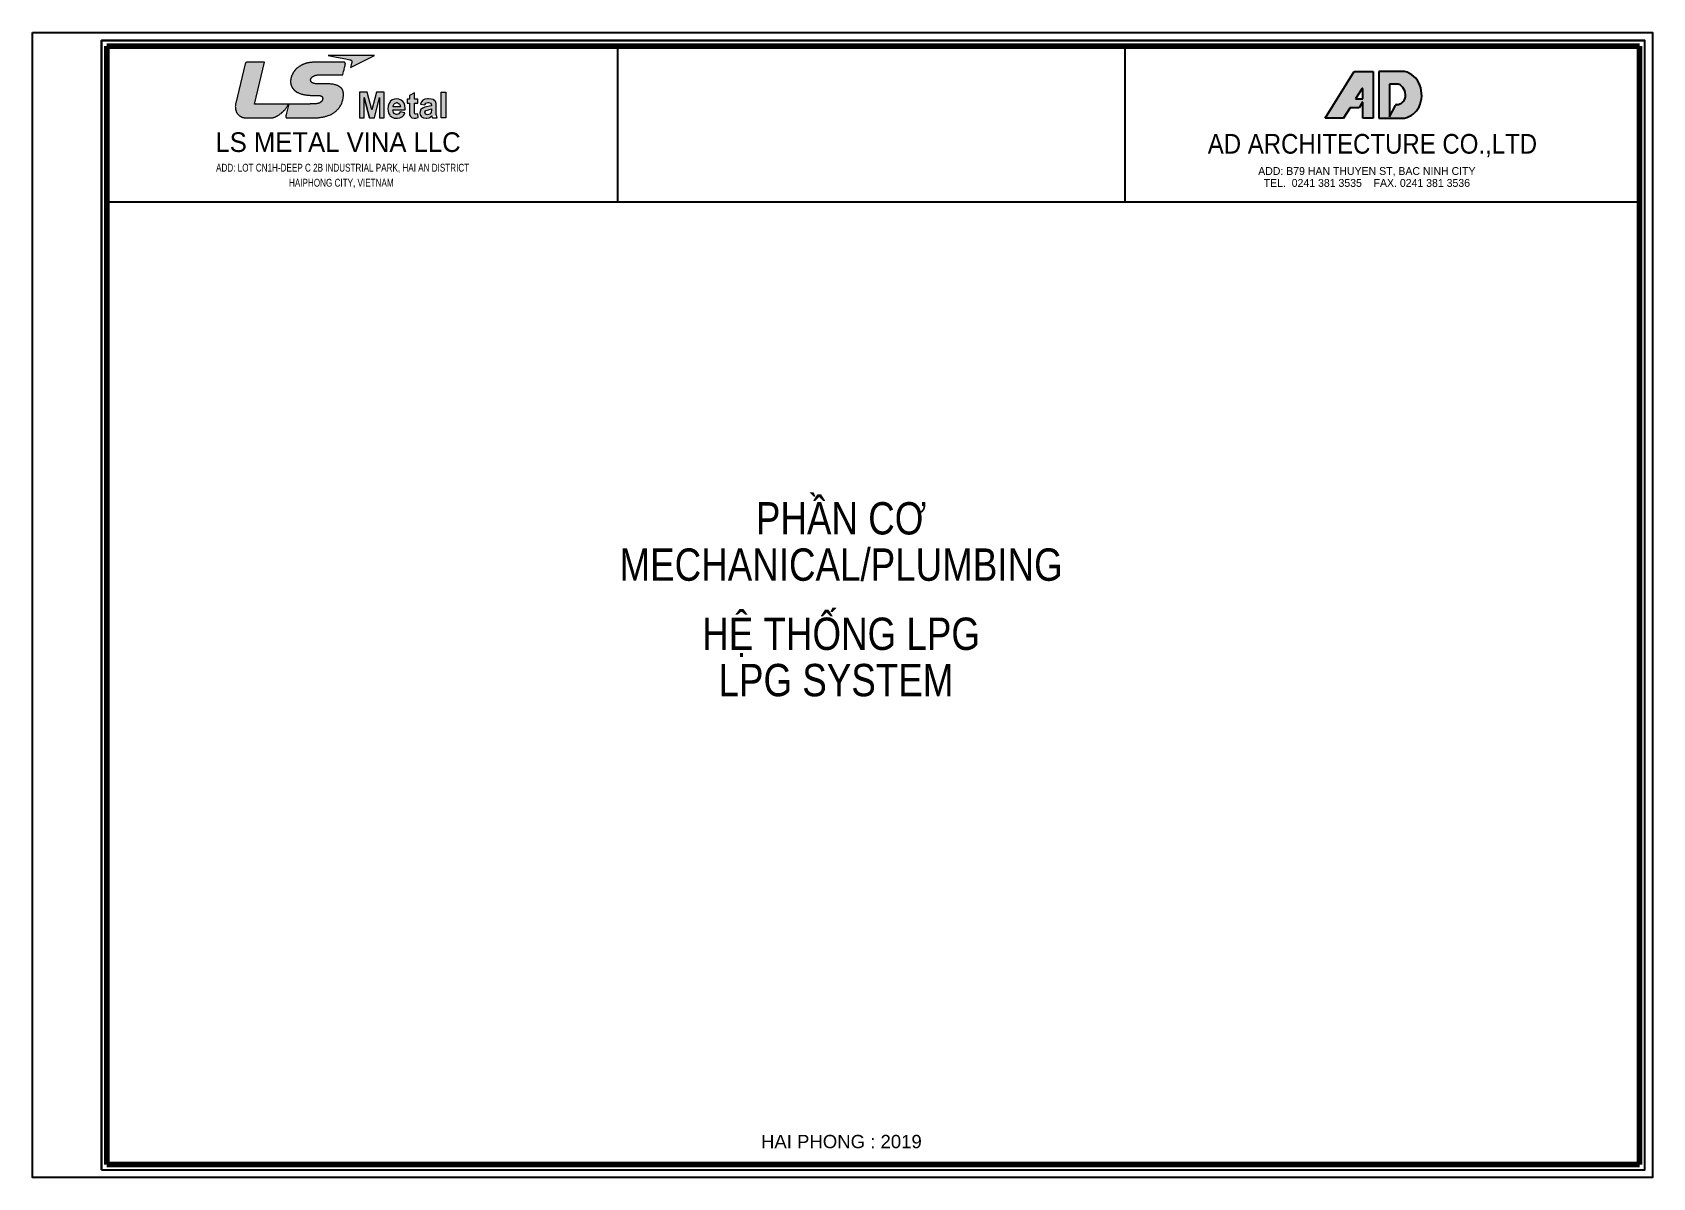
# Model space of a CAD drawing. Header units: millimetres. Extents: x 0 to 250523, y 0 to 177039.
import ezdxf
from ezdxf.enums import TextEntityAlignment as Align

# ---------------------------------------------------------------- set-up
doc = ezdxf.new("R2010")
doc.units = ezdxf.units.MM
doc.header["$LTSCALE"] = 100
doc.layers.get('0').update_dxf_attribs({"linetype": 'CONTINUOUS'})
doc.layers.get('DEFPOINTS').update_dxf_attribs({"linetype": 'CONTINUOUS'})
for name, color, linetype in [('HACTH', 250, 'CONTINUOUS'), ('new block$0$2-net-text', 2, 'CONTINUOUS'), ('new block$0$FOR', 4, 'CONTINUOUS'), ('new block$0$SB1', 6, 'CONTINUOUS')]:
    doc.layers.add(name, color=color, linetype=linetype)
doc.layers.add('manh', color=8, linetype='CONTINUOUS', lineweight=5)
doc.layers.add('new block$0$Frame-Drawing', color=152, linetype='CONTINUOUS', lineweight=25)
doc.styles.add('iso a2 thuong', font='arial_1.ttf')
doc.styles.add('new block$0$AVANTH', font='Vhavan_1.ttf')
doc.styles.add('new block$0$ghichudam', font='Vhavanb_1.ttf')

msp = doc.modelspace()

# ---------------------------------------------------------------- texts
at = {"layer": 'new block$0$2-net-text', "style": 'iso a2 thuong'}
msp.add_text('HAI PHONG : 2019', height=2052.886461525447, dxfattribs=at).set_placement((112656.3029647619, 4548.625942468643))
at = {"layer": 'new block$0$FOR', "linetype": 'Continuous', "style": 'new block$0$AVANTH', "width": 0.7721771033508849}
for s, p in [('ADD: LOT CN1H-DEEP C 2B INDUSTRIAL PARK, HAI AN DISTRICT', (28401.49193204736, 155516.2792033079)), ('Haiphong city, vietnam', (39675.07068187819, 153188.1229873542))]:
    msp.add_text(s, height=1215.771882434958, dxfattribs=at).set_placement(p)
at = {"layer": 'new block$0$FOR', "linetype": 'Continuous', "style": 'new block$0$AVANTH'}
for s, height, p in [('add: B79 Han Thuyen St, Bac Ninh City', 1215.771882432222, (206340.5929746936, 155002.3903854439)), ('Tel.  0241 381 3535    Fax. 0241 381 3536', 1215.771882434958, (206340.5929746936, 153158.6254996061))]:
    msp.add_text(s, height=height, dxfattribs=at).set_placement(p, align=Align.CENTER)
at = {"layer": 'new block$0$SB1', "style": 'new block$0$ghichudam', "width": 0.9761431615366603}
msp.add_text('LS METAL VINA llc', height=3039.429694756785, dxfattribs=at).set_placement((47260.60199615738, 160073.4223181797), align=Align.MIDDLE_CENTER)
at = {"layer": 'new block$0$SB1', "style": 'new block$0$ghichudam', "width": 0.9761431615365209}
msp.add_text('ad Architecture co.,ltd', height=3039.429694756785, dxfattribs=at).set_placement((181737.9029432331, 158297.8531104121), (232657.9115277175, 158297.8531104121), align=Align.FIT)
at = {"layer": 'new block$0$SB1', "style": 'new block$0$ghichudam', "width": 0.85}
for s, p in [('PHÇN C¥', (125043.1350194165, 99422.68357696873)), ('MECHANICAL/PLUMBING', (125043.1350194165, 92265.8080508057)), ('HÖ THèNG LPG', (125043.1350194165, 81570.41403085645)), ('LPG SYSTEM ', (125043.1350194165, 74413.53850469342))]:
    msp.add_text(s, height=5000, dxfattribs=at).set_placement(p, align=Align.CENTER)

# ---------------------------------------------------------------- blocks, each defined once
blk = doc.blocks.new('new block$0$ad mark1')
h = blk.add_hatch(color=20)
h.dxf.hatch_style = 1
h.paths.add_polyline_path([(-270389.6568202207, -687257.5379660877), (-274372.2464984603, -687257.5379660877), (-280466.8644639227, -697057.5377001555), (-276613.6051418781, -697057.5377001555), (-275229.4372556232, -694906.3182463349), (-273323.7895954951, -694906.3182463349), (-272619.0566331704, -693711.1963275468), (-272569.690397665, -693711.196327546), (-272569.690397665, -697057.5377001555), (-270389.6568202207, -697057.5377001555)])
h.paths.add_polyline_path([(-272569.690397665, -690842.9037224539), (-272569.690397665, -692994.1231762732), (-274054.5407423014, -692994.1231762732), (-272668.1464545561, -690842.9037224539)], flags=16)
h = blk.add_hatch(color=20)
h.dxf.hatch_style = 1
edge = h.paths.add_edge_path()
edge.add_ellipse((-264880.1992114365, -691732.6863554365), major_axis=(-4610.069501670975, 0.0179947178314738), ratio=0.9999999986495808, start_angle=200.3990888807957, end_angle=256.1042569687388)
edge.add_line((-263773.0462636563, -687257.5379660877), (-269197.6203072026, -687257.5379660877))
edge.add_line((-269197.6203072022, -687257.5379660877), (-269197.6203072022, -697057.5377001553))
edge.add_line((-269197.6203072022, -697057.5377001555), (-263796.0835638932, -697057.5377001555))
edge.add_ellipse((-264873.7779415869, -692440.001471619), major_axis=(-4741.631159330286, 0.0028744450222918), ratio=0.9999999986495969, start_angle=103.1372255041014, end_angle=151.9831810719051)
edge.add_ellipse((-266029.500206283, -692243.4952918767), major_axis=(-5865.861842462771, 0.001811827622972504), ratio=0.9999999986495709, start_angle=155.5937423752103, end_angle=201.1625678259788)
edge = h.paths.add_edge_path(flags=16)
edge.add_ellipse((-266089.7323883719, -692205.0126476882), major_axis=(2525.295429860979, 0.05985715308485652), ratio=0.9999999986495263, start_angle=-7.0769288668805075, end_angle=66.63322353501559, ccw=False)
edge.add_ellipse((-265365.2382671279, -692405.0104908796), major_axis=(-1785.028571694022, 0.08960765032207756), ratio=0.9999999986496586, start_angle=88.29391399112609, end_angle=176.4356466321745, ccw=False)
edge.add_ellipse((-265260.3693192863, -694646.4638140217), major_axis=(-483.7825366423376, 0.1237991971977909), ratio=0.9999999986497538, start_angle=-70.91029968378828, end_angle=-26.79431434316949)
edge.add_line((-265692.1525867288, -694428.26947882), (-266900.0216864414, -696818.513316397))
edge.add_line((-266900.0216864414, -696818.5133163981), (-266960.6751279979, -696818.5133163981))
edge.add_line((-266960.6751279979, -696818.5133163981), (-266960.6751279979, -689886.8061874235))
edge.add_line((-266960.6751279979, -689886.8061874232), (-265088.2156362767, -689886.8061874232))
at = {"layer": 'DEFPOINTS', "color": 10}
blk.add_line((-275229.4372556815, -694906.318246335), (-276613.6051418789, -697057.5377001556), dxfattribs=at)
at = {"layer": 'new block$0$FOR', "color": 41}
for p, q in [((-280466.8644639219, -697057.5377001556), (-274372.2464984603, -687257.5379660882)), ((-274372.2464984603, -687257.5379660882), (-270389.6568202207, -687257.5379660882)), ((-270389.6568202207, -687257.5379660882), (-270389.6568202207, -697057.5377001556)), ((-269197.6203072022, -687257.5379660882), (-269197.6203072022, -697057.5377001556)), ((-263773.0462636563, -687257.5379660882), (-269197.6203072022, -687257.5379660882)), ((-272668.1464545553, -690842.9037224539), (-274054.5407423014, -692994.1231762737)), ((-272569.690397665, -690842.9037224539), (-272668.1464545553, -690842.9037224539)), ((-272569.690397665, -692994.1231762737), (-272569.690397665, -690842.9037224539)), ((-265088.2156362767, -689886.8061874232), (-266960.6751279979, -689886.8061874232)), ((-266960.6751279979, -689886.8061874232), (-266960.6751279979, -696818.5133163983)), ((-265088.2156362767, -689886.8061874232), (-265088.2156362767, -689886.8061874232)), ((-276613.6051418778, -697057.5377001556), (-275229.4372556232, -694906.318246335)), ((-273323.7895954951, -694906.318246335), (-275229.4372556815, -694906.318246335)), ((-274054.5407423014, -692994.1231762737), (-272569.690397665, -692994.1231762737)), ((-272619.0566331704, -693711.1963275468), (-273323.7895954951, -694906.318246335)), ((-272569.690397665, -693711.1963275461), (-272619.0566331704, -693711.1963275468)), ((-272569.690397665, -697057.5377001556), (-272569.690397665, -693711.1963275461)), ((-266900.0216864414, -696818.5133163983), (-265692.1525867288, -694428.2694788204)), ((-276613.6051418789, -697057.5377001556), (-280466.8644639219, -697057.5377001556)), ((-270389.6568202207, -697057.5377001556), (-272569.690397665, -697057.5377001556)), ((-269197.6203072022, -697057.5377001556), (-263796.0835638928, -697057.5377001556)), ((-266960.6751279979, -696818.5133163983), (-266900.0216864414, -696818.5133163983))]:
    blk.add_line(p, q, dxfattribs=at)
for centre, major_axis, ratio, start_param, end_param in [((-264880.1992114365, -691732.6863554365), (3259.811404196612, 3259.811404196612), 0.9999999999999244, 5.853814505367121, 6.826053099005027), ((-266089.7323883719, -692205.0126476882), (1785.653522250039, 1785.653522250038), 0.9999999999999374, 5.374295137320621, 6.660779988223767), ((-266029.500206283, -692243.4952918768), (4147.790683507849, 4147.790683507849), 0.9999999999999812, 5.07181728177109, 5.867143321190803), ((-265260.3693192863, -694646.4638140221), (-342.0859232491423, 342.0859232491423), 0.999999999999376, -0.4524759376793839, 0.3174932594023085), ((-265365.2382671279, -692405.01049088), (-1262.205808394759, 1262.205808394759), 0.9999999999997434, 2.32636747241419, 3.864730915537273), ((-264873.7779415869, -692440.0014716196), (3352.839544384695, 3352.839544384695), 0.9999999999999737, 4.156278050695303, 5.008800801897396)]:
    blk.add_ellipse(centre, major_axis=major_axis, ratio=ratio, start_param=start_param, end_param=end_param, dxfattribs=at)
blk = doc.blocks.new('logoLS')
at = {"layer": 'HACTH', "true_color": 0x0a1e5a}
h = blk.add_hatch(color=158, dxfattribs=at)
h.dxf.hatch_style = 1
h.paths.add_polyline_path([(35288.67653223686, 14194.5219622702), (35417.43057662424, 14712.66692555684), (35604.77814334945, 15470.21097977314), (35659.29476782552, 15691.21663569187), (35745.95249741361, 16046.09615935513), (35764.88939951232, 16124.71462882572), (35774.77520153928, 16166.79122601374), (35787.4037206088, 16222.83089185221), (35794.32019173622, 16255.6642092354), (35800.27950019331, 16286.0641195795), (35806.60851478425, 16321.63220537727), (35811.86328111589, 16354.77483657747), (35817.34557282122, 16394.5284997992), (35820.52313164785, 16421.3345708386), (35823.80106694543, 16454.73433414189), (35825.11865110311, 16471.46077504352), (35826.447479269, 16492.75323582516), (35827.02144645818, 16504.96177229448), (35827.57844066026, 16521.73202516412), (35827.86158618611, 16538.51019388827), (35827.86362353608, 16555.29205887799), (35827.57729321159, 16572.07340054499), (35827.30078362907, 16581.11757343285), (35826.09501532081, 16605.61348337109), (35824.84152962861, 16622.3522435638), (35823.19735443231, 16639.05394043977), (35820.47435435385, 16660.28519360442), (35818.59007337573, 16672.29684811388), (35815.5677139957, 16688.80835558008), (35812.04162781686, 16705.22144272539), (35807.99514019257, 16721.51663956942), (35805.58894580824, 16730.25609633949), (35798.26153883827, 16753.66245544643), (35792.50567352993, 16769.43788690376), (35783.02380362712, 16791.78877346916), (35779.01212503179, 16800.17193998501), (35771.22474880797, 16815.048374595), (35762.75573103468, 16829.55258102692), (35752.77892893169, 16844.88322527282), (35743.83577152575, 16857.31162664795), (35733.40094660431, 16870.47755039431), (35727.9395173724, 16876.85704051709), (35722.31510816154, 16883.09105898824), (35715.23356623517, 16890.48756709933), (35710.57708652515, 16895.0938565394), (35704.46937414679, 16900.85429165506), (35698.21223877022, 16906.45433472929), (35685.28129065677, 16917.17646835564), (35670.10328075162, 16928.50698711932), (35657.97090364702, 16936.73109341186), (35643.69479188672, 16945.57334726833), (35629.05589029379, 16953.79632686474), (35617.76732147882, 16959.6051658949), (35598.83753837564, 16968.40769566211), (35583.3342119212, 16974.8474598506), (35567.61985408957, 16980.76191116538), (35558.13087532623, 16984.06653849274), (35535.70273811022, 16991.16414699826), (35519.5453458546, 16995.70307869691), (35503.27648185578, 16999.82667710038), (35491.47837596003, 17002.55478505417), (35470.46519563231, 17006.90263857198), (35453.94825163262, 17009.88326488458), (35437.37201249157, 17012.5073320634), (35417.71501141111, 17015.16471740819), (35404.08573420719, 17016.73557523271), (35370.6819860707, 17019.87626074237), (35337.26494974877, 17022.46172918985), (35249.62271869973, 17024.65459214419), (26367.92494473304, 17024.65459214419), (26070.82090774283, 17017.22634137748), (25922.51359272504, 17012.45603080868), (25774.29059651669, 17006.41306442558), (25626.18002538744, 16998.67322362331), (25434.06183236593, 16985.39389975625), (25330.4092640942, 16976.43497220881), (25182.81363951881, 16961.4431324554), (25035.46299943247, 16943.913261384), (24888.39728388307, 16923.92408088827), (24741.65643291757, 16901.55431286146), (24566.25197751983, 16871.7148858913), (24449.31006818637, 16849.97533641843), (24303.79363615706, 16820.80598123069), (24158.78247933532, 16789.30702795391), (24014.32800153527, 16755.41069955059), (23870.48160657147, 16719.04921898275), (23763.4828286533, 16690.2456343543), (23584.82140938914, 16638.67854436894), (23443.12081832078, 16594.6056613471), (23302.25267097075, 16547.92600841581), (23162.27669075178, 16498.62927838217), (23024.90107804071, 16447.33851709647), (22885.24214516464, 16392.14174277504), (22748.31486211857, 16334.9208566788), (22612.54217167269, 16275.02284374618), (22477.99549355963, 16212.42804196151), (22349.93785947363, 16149.72515212471), (22212.86579765403, 16079.07480199845), (22082.4253103534, 16008.30692307366), (21953.49590800411, 15934.82224847679), (21826.14871300384, 15858.62987386179), (21737.64505438029, 15803.4734767442), (21576.48669665027, 15698.16139701201), (21454.31860417826, 15613.9141092936), (21334.02517613617, 15527.01437988673), (21187.4537976709, 15415.50473205943), (21099.36069220991, 15345.32784223475), (20985.13898897835, 15250.58608103345), (20873.09070871037, 15153.28520854312), (20763.29066719743, 15053.45622790232), (20698.22634907859, 14992.07647847273), (20550.73287968966, 14846.34399729775), (20448.11962886446, 14739.14118522545), (20348.04500107106, 14629.56613874371), (20269.67827269435, 14540.01514540007), (20155.79676338274, 14403.47861115209), (20063.76830330538, 14287.06345754652), (19974.5682879209, 14168.46929675055), (19900.67183273623, 14065.48348197515), (19804.94676212547, 13924.9531960336), (19724.66754254594, 13800.1474984716), (19647.50195901841, 13673.39362861373), (19590.54334653855, 13575.02348296699), (19502.7962183702, 13414.29339784686), (19468.68503542209, 13348.39925363019), (19435.42281392449, 13282.07327259862), (19403.02106947242, 13215.3233544256), (19371.49131766008, 13148.15739878453), (19338.43951198482, 13075.17714328476), (19311.093820062, 13012.60927598364), (19282.24886262731, 12944.24504937557), (19254.32145353872, 12875.50085154484), (19227.32284453348, 12806.38690870796), (19201.26428734907, 12736.91344708163), (19176.15703372238, 12667.09069288242), (19143.88627147022, 12572.58126952674), (19128.84164483356, 12526.43826758029), (19106.65885807807, 12455.62984185345), (19085.47950145067, 12384.5150127401), (19065.31913097261, 12313.10520610935), (19046.1933026656, 12241.41184783162), (19028.11757255043, 12169.44636377657), (19005.74588360544, 12073.39861040655), (18995.17902119539, 12024.74490932846), (18980.35255895345, 11952.03431207291), (18966.65137157019, 11879.10351681761), (18954.09876672551, 11805.96767445217), (18942.71805209806, 11732.6419358669), (18932.53253536695, 11659.14145195187), (18923.44948330335, 11584.45559575956), (18915.83838126541, 11511.67797935277), (18909.36435737181, 11437.75225066586), (18904.1545890196, 11363.72639480204), (18900.22021269228, 11289.62261903018), (18897.5723648729, 11215.4631306192), (18896.04895423224, 11112.00978570874), (18896.18038119643, 11067.0658604505), (18897.45154139015, 10992.87275093328), (18900.03558679356, 10918.7134296993), (18903.93232581159, 10844.6105224372), (18909.14156685036, 10770.58665483538), (18915.66311831551, 10696.66445258236), (18919.65702359134, 10657.48335306637), (18932.65582717559, 10549.2199590475), (18943.16351934836, 10475.7550378851), (18955.0455357593, 10402.50289313716), (18968.32710904872, 10329.49449628673), (18983.03347185673, 10256.76081881608), (18991.52415548137, 10217.84232939011), (19016.80915981414, 10112.24289467657), (19035.89476851083, 10040.52443321183), (19056.44789590302, 9969.211119254409), (19078.47014637792, 9898.336580249425), (19113.35695974564, 9795.457002560785), (19126.92835715425, 9758.03843533498), (19153.36587065342, 9688.684202144565), (19181.2743246021, 9619.909138282412), (19210.65232901577, 9551.750701622455), (19241.49849391053, 9484.246350038098), (19286.67242228542, 9391.844356939257), (19307.58873778011, 9351.34924375394), (19342.81375938456, 9286.023490289808), (19379.4592556, 9221.48117063177), (19417.4977379702, 9157.747052873194), (19456.90171803837, 9094.845905107211), (19513.46157988091, 9009.4694919553), (19539.696212037, 8971.641388713733), (19583.03166347067, 8911.384339984272), (19627.62243844662, 8852.051053486706), (19673.44091252028, 8793.661186813028), (19720.45946124661, 8736.234397555236), (19768.65046018164, 8679.790343305503), (19794.95698589168, 8649.944203658786), (19868.43337852601, 8569.918820088264), (19919.953629183, 8516.502295635231), (19972.50787837454, 8464.098837085243), (20026.05715643999, 8412.70849946799), (20080.56249371788, 8362.331337812995), (20133.14968270226, 8315.449156832938), (20192.28727588186, 8264.616253317392), (20249.43860964175, 8217.275673538856), (20307.4093058994, 8170.94308942568), (20366.16974852281, 8125.615922646655), (20425.69032138074, 8081.291594870157), (20485.94140834082, 8037.967527765024), (20529.4618408836, 8007.596147527802), (20608.5170180588, 7954.305421689992), (20670.7836058758, 7913.946135069185), (20733.66455723997, 7874.548095085484), (20797.13126876717, 7836.096162071918), (20861.15513707325, 7798.575196361518), (20925.70755877392, 7761.970058287261), (20985.97931591188, 7728.85027531325), (21056.28562833997, 7691.447100403253), (21122.26438023953, 7657.501053627988), (21188.67719121056, 7624.414240746816), (21322.72900795774, 7560.765407726809), (21503.93465666112, 7480.918147507416), (21595.20754394576, 7443.195862820256), (21733.35767817416, 7389.054119415873), (21872.62800117058, 7337.849836693204), (22012.90725139855, 7289.463210907765), (22085.22409242578, 7265.695994387554), (22296.07130585856, 7200.688089019793), (22438.79738046927, 7160.125266408373), (22582.19542946469, 7122.011499561079), (22731.17498629168, 7085.080046649906), (22870.7391373337, 7052.824249939936), (23015.76773913927, 7021.564232678444), (23161.23486330628, 6992.37892081472), (23307.09191344131, 6965.155825385824), (23443.96800234251, 6941.345780486357), (23599.78656887566, 6916.175319277506), (23746.55435816536, 6894.346661795454), (23893.57080405287, 6874.328532792919), (24040.81304846436, 6856.152973852879), (24224.83569057088, 6836.104991947011), (24335.88297127909, 6825.431857844583), (24483.65930074814, 6812.67501509469), (24631.55691858684, 6801.249574132729), (24779.54550270236, 6790.822684511484), (25075.48123479972, 6771.645667172269), (25997.99222677585, 6749.533729660964), (27114.18041070784, 6749.533729660964), (27266.40913418296, 6747.44237308047), (27343.53431087791, 6745.270629247709), (27426.76318822813, 6742.216881420871), (27522.61144092214, 6737.158565784048), (27582.24072254472, 6733.305655701609), (27628.47448977386, 6729.821276650823), (27701.32913983171, 6723.338634055166), (27782.31212973234, 6714.816117460374), (27879.2789120567, 6701.726792676549), (27955.76386056759, 6689.336757061013), (28010.79945177783, 6679.116777607474), (28068.56505786069, 6666.688586570672), (28124.67147424515, 6653.152595876309), (28186.85618369712, 6635.802947678197), (28244.59174661141, 6617.259133282233), (28300.54420230945, 6596.721607500163), (28358.8027849379, 6571.853230315434), (28409.61673045135, 6547.300974040002), (28464.39597740921, 6516.217007550178), (28510.97753061353, 6485.877630159899), (28559.55918674741, 6448.638020956131), (28602.1295003246, 6410.523107673856), (28642.03856407874, 6368.302471957228), (28670.90589097538, 6331.217236218858), (28699.49348444492, 6290.129077273537), (28727.29372689431, 6242.698245100678), (28753.03571774648, 6188.280209265882), (28773.59725066519, 6133.537591450033), (28790.24746578548, 6076.557392074028), (28803.20951403363, 6017.205822793301), (28812.43733307335, 5957.31475222006), (28818.23805781489, 5898.590038490715), (28820.73894533899, 5843.745976874256), (28820.67622949102, 5793.862295267522), (28818.77536372992, 5746.928328987851), (28813.13462998858, 5691.513813675556), (28803.98250217503, 5632.278443035319), (28792.35178724735, 5575.35774335242), (28774.8230695856, 5509.438847582321), (28758.05766295304, 5454.556426365511), (28738.74772999855, 5400.22574473964), (28716.42207829433, 5344.211368209915), (28692.94704353682, 5290.741821932315), (28667.37125138985, 5237.924822477391), (28639.5004940388, 5184.961163694621), (28610.85985080409, 5134.612065767054), (28579.53070896561, 5083.441501496243), (28546.29850467062, 5032.914769694034), (28507.06598951109, 4978.117196672247), (28472.59547097446, 4932.947394299903), (28435.55424070114, 4887.935729103745), (28396.88278939622, 4844.100079583819), (28358.47331090283, 4803.887558942545), (28323.15991486423, 4769.569908729056), (28288.49851606786, 4737.787632881896), (28247.54764419969, 4703.47987029358), (28198.76404019992, 4665.693188676902), (28149.54645061144, 4630.290278800529), (28110.49626345607, 4603.57810255012), (28026.32799124776, 4548.315568976454), (27970.19452633557, 4514.479555209574), (27920.85126278165, 4486.644315289566), (27881.08330017608, 4465.785252009402), (27835.85813946102, 4443.117288206995), (27786.94045330956, 4420.189681217308), (27732.66406452085, 4396.691475725209), (27678.45020853402, 4375.039753663179), (27620.68034910795, 4353.976795585883), (27577.89648466127, 4339.680584982562), (27533.94740373281, 4325.780345543521), (27492.1894070959, 4313.400300062553), (27434.56790776353, 4297.549537586106), (27354.94325106452, 4277.805715976574), (27318.38892806624, 4269.512316677486), (27259.92168892326, 4257.16002133157), (27201.25335397548, 4245.789358273149), (27154.13244860561, 4237.321196246834), (27083.45417867136, 4225.609443867754), (27024.37125897384, 4216.662655188701), (26945.12588347856, 4205.615747888922), (26846.57540916593, 4193.806360431073), (26787.17094941484, 4187.347419315076), (26727.71412394056, 4181.380141379078), (26670.68850323174, 4176.072953623836), (26549.11943621782, 4165.937967642327), (26380.09119077341, 4154.171492284454), (26310.64222244266, 4150.01128698408), (26191.30664377683, 4143.649600261473), (26051.75889168005, 4137.295041493139), (25952.51788049051, 4133.36969877791), (25833.08527675644, 4129.224569053739), (25681.42509087827, 4124.779920687783), (25594.16964725277, 4122.592258544231), (25474.69446474779, 4119.975290931587), (25265.39213614026, 4116.246883813233), (24996.73571991711, 4112.645880202472), (24799.4883209985, 4110.747815521142), (24518.73677720374, 4108.964102880447), (24276.22975205898, 4107.887929922203), (23702.05046233395, 4107.050166271975), (7712.554077198963, 4107.050166271975), (10802.45946748485, 17005.5815481827), (5461.793562478735, 17005.5815481827), (5437.148918187943, 17005.3568213894), (5424.433931714273, 17005.16246186557), (5411.721868553665, 17004.87403034547), (5398.775610702812, 17004.45101561071), (5386.310559320846, 17003.89467176562), (5373.614193082321, 17003.17312013352), (5360.926527600153, 17002.29686010192), (5348.249486047542, 17001.26723720733), (5339.518409064272, 17000.46893168008), (5329.258359123836, 16999.43632488203), (5322.936271548737, 16998.74539937515), (5316.619421019336, 16998.01025707426), (5310.308482312365, 16997.22843962704), (5304.004130203859, 16996.39748868142), (5297.707039469969, 16995.51494588511), (5291.417884886963, 16994.5783528859), (5284.906973740436, 16993.54769057553), (5278.866102602332, 16992.5334137422), (5272.604949403672, 16991.42164372007), (5266.354686120525, 16990.24903259915), (5260.116117240396, 16989.01467172621), (5253.890047249151, 16987.71765244781), (5247.677280634525, 16986.35706611065), (5241.478621882852, 16984.93200406141), (5234.372432914678, 16983.21323483327), (5229.126988143078, 16981.88456247875), (5222.976802316727, 16980.25824356323), (5216.846508269314, 16978.55920050066), (5210.738297038595, 16976.7840315057), (5204.654359661974, 16974.92933479324), (5198.596887176856, 16972.99170857825), (5192.568070620414, 16970.96775107551), (5188.009599678684, 16969.37075262423), (5180.60489522363, 16966.64852591627), (5174.67385123251, 16964.35147846647), (5168.778296159348, 16961.96358319593), (5162.919559102622, 16959.4854957441), (5157.098969161744, 16956.91787175095), (5151.317855436006, 16954.26136685622), (5145.249602215131, 16951.35656366683), (5139.879665964982, 16948.68394335755), (5134.227226484799, 16945.76167849148), (5128.623655959963, 16942.74767869845), (5123.07238183089, 16939.63978048629), (5117.576831539395, 16936.43582036346), (5112.140432527056, 16933.1336348381), (5105.902821072261, 16929.17066782113), (5101.458511028788, 16926.22644487163), (5096.217389297556, 16922.6214840915), (5091.043750887504, 16918.91922132118), (5085.938097576844, 16915.12270348659), (5080.900931143784, 16911.23497751407), (5075.932753366767, 16907.2590903301), (5069.684820339782, 16902.05457255611), (5066.205371913966, 16899.05493992218), (5061.447183595621, 16894.83184398361), (5056.760019051843, 16890.53057560388), (5052.144396324294, 16886.15290477045), (5047.600833453703, 16881.70060147094), (5043.129848481971, 16877.175435693), (5036.595600019093, 16870.29271293874), (5034.407672877192, 16867.91360180959), (5030.157240092987, 16863.18059824494), (5025.980662569054, 16858.38216798677), (5021.877931322087, 16853.52031697146), (5017.849037368665, 16848.59705113701), (5013.893971726182, 16843.61437642021), (5010.01272541075, 16838.574298758), (5005.87666659872, 16833.03178516927), (5002.471364277182, 16828.33003358071), (4998.809138793498, 16823.13039981143), (4995.216311848024, 16817.88252223516), (4991.690582045354, 16812.58900037285), (4988.229647990084, 16807.25243374583), (4984.83120828832, 16801.87542187544), (4981.492961543961, 16796.46056428284), (4977.717645137571, 16790.17697769927), (4974.988037533243, 16785.5275321377), (4971.818397042109, 16780.01307006331), (4968.703315351042, 16774.46792220347), (4965.64242406364, 16768.8929354652), (4962.635354782804, 16763.28895675414), (4959.681739111664, 16757.65683297458), (4956.781208653118, 16751.99741103302), (4953.933395010186, 16746.31153783499), (4951.454852971015, 16741.25423278398), (4948.394074966781, 16734.86391302774), (4945.700046145358, 16729.10427908506), (4943.053871722543, 16723.32238591701), (4940.453580499277, 16717.51946088846), (4937.897201276035, 16711.69673136266), (4935.382762852242, 16705.85542470385), (4932.908294028719, 16699.9967682758), (4927.277916280786, 16686.26355056336), (4923.372319246526, 16676.41238693264), (4918.80780288321, 16664.54063941061), (4914.378945543198, 16652.6185435683), (4910.086874561617, 16640.64756349899), (4904.52315128257, 16624.44643864711), (4901.916404722259, 16616.56511203386), (4898.023241103045, 16604.46090775187), (4894.228740480031, 16592.32454438059), (4890.508237103932, 16580.16406169312), (4883.225280590239, 16555.91848822392), (4862.699323753362, 16479.86872928968), (1934.64647986507, 4389.206298393081), (1887.251637198729, 4148.217620989366), (1852.824718289426, 3941.604061831953), (1833.239195287344, 3784.075795280864), (1822.08883112506, 3661.773158891069), (1812.435011089081, 3501.678603509325), (1807.815576303517, 3293.670943778707), (1809.440589814913, 3170.901266452216), (1813.193502358859, 3072.46684712387), (1822.997799827833, 2925.723165591481), (1835.127274426748, 2803.520378361806), (1854.626137857675, 2656.813138301135), (1870.460810284014, 2560.497171531781), (1893.782138006063, 2439.928492692183), (1920.923819863819, 2320.161899025028), (1936.638103373698, 2257.941068721237), (1986.828571853577, 2083.581230900483), (2025.715597623028, 1967.092391190177), (2058.470907637384, 1878.220926404465), (2115.690575773944, 1738.588218402409), (2166.814821587177, 1626.919068390561), (2220.029739801073, 1520.971114580054), (2281.266648143646, 1409.61521805136), (2344.573157098843, 1304.365493265912), (2420.745730289957, 1188.846355914604), (2483.304855907802, 1101.715480162936), (2558.619253615383, 1004.690681176435), (2660.524068257189, 885.0702419492882), (2720.574612694094, 820.041132093349), (2806.974661382381, 732.7353636172484), (2938.606259069406, 612.2974954905802), (2990.007657691487, 568.9740717963432), (3086.353936582688, 492.7910523018799), (3185.669615431689, 420.5121012766031), (3254.897494120873, 373.5620852612774), (3392.424835302169, 287.925873846747), (3499.488374763751, 227.7243238015799), (3608.828902716516, 171.6135450570145), (3720.06834148604, 119.715369374142), (3833.201077075792, 71.89257132139754), (4000.210862039006, 9.675466838816646), (4064.153208094649, -11.6775618296233), (4181.600818683743, -47.56296487158397), (4300.156114741578, -79.62979198090032), (4428.379690545495, -109.8818612334435), (4539.999721502652, -132.6519759170478), (4661.01477663184, -153.6895338959293), (4782.592837868608, -171.0653498634929), (4893.240579630829, -183.6452248020214), (5026.953596002772, -194.8954575209645), (5394.129846630851, -208.9599009189405), (5906.68092979584, -208.9599009189405), (8310.816671050387, -208.9599009189405), (10979.09731202153, -208.9599009189405), (12287.0222463255, -208.9599009189405), (12725.52553351829, -208.9599009189405), (12882.92552888475, -202.8748369921232), (13005.37075780984, -193.7291141224559), (13081.06873774365, -185.6362667673966), (13248.56203058269, -160.3262918388936), (13369.03497882839, -136.3215245794272), (13448.08413531631, -118.2252752906061), (13607.29625168233, -76.6561309855897), (13724.98068870162, -41.65364843310089), (13823.63257200632, -9.571271833323408), (14071.89113075402, 81.89735112787457), (14204.49045094696, 136.8177167172544), (14587.90824409004, 318.0973452966427), (14737.11452072859, 397.3404266397118), (14970.37791978195, 530.7595872983802), (15159.6183917101, 647.471347771585), (15349.05513576197, 771.8652855482651), (15565.73760332551, 923.4246721186211), (15720.71629852825, 1038.001225689135), (15955.6781827053, 1221.804996480758), (16082.6118755457, 1326.3230615356), (16329.28395618452, 1540.403354405076), (16431.23383740522, 1633.3227670411), (16763.73784296692, 1956.061185172177), (16857.74850413285, 2053.255414021784), (17076.80548675847, 2291.125101151003), (17187.07230705605, 2417.447390908143), (17367.78204485168, 2635.575357523805), (17495.55689139652, 2799.418648517574), (17633.15949232131, 2985.998739792616), (17780.3443536564, 3199.424881945132), (17870.18829551199, 3339.361279235163), (18085.60007060843, 3710.927630872873), (18178.61017298884, 3883.294976242586), (18220.55354265484, 3965.189988380706), (18236.86997450702, 3944.7944470566), (18238.41930805344, 3906.213316752808), (18227.22401762823, 3861.471142104944), (18202.5026771347, 3791.1381776614), (17995.14988018747, 2917.165575503372), (17620.17031419219, 1326.512684493617), (17478.90114703751, 723.2269752795108), (17425.33263776963, 491.6972405210254), (17407.31844769104, 400.3937455995473), (17397.55286306411, 316.2011147401645), (17395.57063926686, 274.1480816782569), (17395.56182067853, 239.1193482230301), (17400.77645320235, 168.8640109812259), (17412.72270415444, 105.4351031552069), (17430.64208226325, 48.45337910944364), (17454.06052880478, -2.175973264675121), (17514.92952607351, -85.32567736727651), (17551.05271371489, -118.1304636016139), (17590.39949597977, -145.3413702753023), (17676.01429951144, -183.8348478995031), (17720.95496105612, -195.5914764542249), (17766.74892584036, -202.4179058697191), (17880.1435040778, -204.7881941706291), (18073.27457402169, -204.7881941706291), (18777.06049447169, -204.7881941706291), (21041.91811320034, -204.7881941706291), (24266.07870213071, -204.7881941706291), (25299.90352927335, -204.7881941706291), (25702.85249391257, -204.7881941706291), (26423.57238271239, -191.3097669397248), (26668.89942791627, -181.1855318155721), (26910.27721613937, -168.0013238653191), (27159.02628526755, -150.79751827789), (27403.71002180933, -130.1557385121705), (27648.04995871417, -105.7538859482738), (27891.97721658449, -77.50395001121797), (28024.50221428974, -60.48505871411179), (28378.29805077752, -9.063280046044383), (28620.49751326919, 31.42809064796893), (28861.91267338872, 76.33210160647286), (29048.27701977582, 114.2525748161715), (29341.94131931313, 180.0791235140641), (29580.27209460258, 239.2828145328676), (29817.26522876217, 303.6184053827892), (29983.68748695392, 352.2294929348281), (30286.56525645207, 448.422144623124), (30518.4640180443, 529.261133414926), (30833.7675865076, 650.0324808640871), (30975.62523741531, 708.7430563762899), (31200.38962958253, 807.7408345621661), (31422.22443394549, 913.1251806920627), (31600.50835858099, 1003.774266361957), (31855.90251692583, 1143.66997232032), (32067.08323940739, 1269.072028916678), (32286.65933683037, 1409.757200284395), (32476.35241051868, 1540.602854601689), (32673.69481190562, 1686.835714773682), (32894.49599954847, 1864.094009548949), (33051.83992832678, 2000.258144535066), (33231.88482088759, 2167.333976801368), (33426.76787814824, 2363.466291766789), (33572.12180825975, 2521.543231604737), (33731.6590762235, 2708.298804797698), (33885.75045316643, 2903.797150898492), (34028.13713909174, 3099.861064131605), (34164.59600409563, 3304.084179547732), (34274.0984440468, 3481.57856103743), (34413.01059746277, 3727.752815267013), (34524.78240764805, 3946.456586936256), (34593.89770402329, 4092.828438112921), (34723.38149307353, 4395.626162208674), (34848.18220490123, 4734.133567346725), (34888.92908376747, 4858.003431474266), (34959.4553206045, 5093.254165537539), (35038.94298570406, 5401.606676356867), (35076.49491088733, 5570.175707074115), (35123.46414281637, 5811.201015113272), (35168.92958120746, 6091.550115999242), (35196.36653842719, 6296.91399724537), (35222.11023543018, 6541.141265510872), (35240.41746746295, 6800.076613892335), (35247.72759142285, 7031.519424077822), (35246.1061587123, 7193.354803771653), (35242.64149015153, 7276.98406259052), (35234.12447089516, 7399.48851801979), (35215.48203726101, 7567.955123851658), (35204.43895424053, 7643.282249439856), (35182.9683095034, 7764.2075847534), (35147.1229302953, 7923.2138938508), (35125.6018058788, 8002.975502277434), (35089.3369997642, 8120.323557350959), (35039.4170433078, 8257.803752085369), (35001.27165489399, 8349.594655541936), (34949.37107407046, 8460.92718020617), (34891.32144687756, 8571.15582954255), (34829.69031278463, 8675.375602893531), (34762.07392989355, 8777.933242598956), (34700.93991171045, 8862.13238805637), (34612.26989839622, 8972.573343787806), (34530.53871171863, 9064.276910461253), (34467.03988893086, 9129.880123826966), (34354.68446660089, 9235.707944723312), (34261.18411061459, 9315.37069793488), (34187.91477094148, 9373.261298688829), (34064.74445995816, 9462.800098254229), (33962.37805602665, 9530.66683853144), (33862.52163056331, 9591.801855037744), (33750.59400215303, 9654.993401719956), (33641.65008752455, 9711.676138168785), (33488.96423625993, 9784.079619921396), (33418.79288188601, 9814.883207522393), (33305.27634011523, 9861.710769572177), (33066.01004139858, 9949.430912917713), (32840.55758603674, 10020.16081044997), (32591.95243613806, 10086.71799572103), (32364.04168742453, 10138.66521433944), (32065.74849218025, 10195.18237580015), (31880.5605005807, 10224.43704810925), (31637.16336781857, 10256.80664573022), (31485.50198247167, 10273.78112695884), (31148.36098279583, 10303.60068590339), (30849.98035589652, 10321.66094497708), (30658.00390921161, 10329.52253190137), (30412.55090692185, 10335.65701308643), (29685.22081916349, 10337.77890365774), (28357.19584154698, 10337.77890365774), (27206.65803181706, 10337.77890365774), (27010.39818258188, 10341.95061054633), (26815.08644967689, 10354.18129684514), (26730.76836380106, 10362.21548009687), (26622.33462648827, 10375.03983156738), (26433.65969891974, 10404.52621457295), (26366.78315876622, 10417.46200643544), (26250.95789850876, 10443.20931529498), (26075.46177300823, 10491.08913345309), (26011.00149913901, 10511.83059956366), (25909.16236480395, 10548.54491524282), (25753.3870358594, 10615.67147235328), (25672.9572250495, 10656.97416650195), (25610.12682631868, 10693.03767351695), (25480.51947757171, 10780.54870774556), (25366.46121779166, 10878.67863208259), (25331.22942770273, 10914.73061972961), (25277.65538692975, 10975.70064067904), (25218.79647737113, 11060.39740121906), (25191.15471510834, 11107.74326727143), (25161.03150715586, 11168.75527476956), (25133.31968740351, 11239.0572240384), (25119.19262584217, 11284.1873733988), (25099.47988219012, 11364.40587312344), (25087.47591042705, 11465.46578833141), (25084.96581178089, 11536.76540055888), (25086.49683036993, 11588.27495761169), (25091.98179578979, 11649.46825194685), (25098.61867033166, 11694.53177188907), (25114.83218088478, 11770.12200536247), (25138.53431992745, 11848.79011661239), (25152.60033278947, 11886.98052248533), (25176.5666463495, 11943.53676936129), (25203.66983563302, 11998.78194317862), (25292.79266521125, 12143.36951300141), (25338.29359865352, 12203.72268407873), (25405.14431739203, 12281.98395706829), (25539.11299654632, 12413.29791383527), (25598.52651058557, 12463.54027104995), (25694.03502337239, 12536.55289133196), (25797.69604369183, 12607.01720615301), (25868.39340972644, 12650.70596280106), (26061.52447854949, 12755.18825922976), (26120.74768228934, 12783.4136403228), (26272.00605478755, 12848.57760752539), (26347.41202685866, 12877.72369839065), (26498.79521462519, 12930.21032740659), (26580.3144817669, 12955.37263596163), (26740.65940582706, 12999.04349183588), (26817.83179540897, 13017.48201130598), (26996.74532403133, 13054.31860870262), (27058.66445790627, 13065.25693073514), (27180.01264434669, 13083.9390983365), (27265.63079866883, 13094.80312815227), (27546.49512955779, 13119.93109825614), (27837.81851750391, 13128.35920090339), (35023.21254548978, 13128.35920090339), (35172.43760725332, 13727.29078586475)])
at = {"layer": 'HACTH', "true_color": 0xfa002d}
h = blk.add_hatch(color=240, dxfattribs=at)
h.dxf.hatch_style = 1
h.paths.add_polyline_path([(44827.2770361345, 19150.40796991228), (30508.90046404698, 19150.40796991228), (33077.95629234985, 18627.33982356248), (35975.77562569443, 18037.42253881384), (36815.61608077411, 17866.85661217174), (37188.58482910099, 17791.68606538407), (37264.64344386314, 17775.83755189681), (37299.71199113363, 17767.9947312529), (37352.04149915976, 17755.3750230539), (37409.42835288856, 17738.55478348373), (37451.23251819774, 17724.63933036948), (37480.99568619998, 17713.70130680554), (37541.14632435446, 17688.74218609073), (37606.81785196497, 17654.4881205784), (37641.61509292771, 17633.17099225043), (37671.87458746076, 17612.26998076145), (37694.97563383426, 17593.90340844192), (37719.24460868759, 17572.9963654062), (37743.81072440988, 17549.15118436765), (37768.22857525817, 17521.72034734604), (37792.05147953844, 17489.88336981233), (37812.60914361268, 17457.36270027415), (37830.55354186846, 17422.82171713881), (37840.76599010872, 17398.64345254394), (37851.77389963635, 17368.45083814236), (37861.03774599859, 17336.43096792814), (37868.68337111128, 17301.00664269173), (37874.12390853349, 17261.45858301647), (37877.12218522222, 17222.43820144643), (37877.69983501046, 17180.34714607207), (37873.53593018488, 17111.05922885361), (37864.8003729455, 17050.52941476105), (37860.16387174441, 17025.46016245702), (37849.9149644, 16978.18822414544), (37830.47860375117, 16899.49466157803), (37806.96534636186, 16803.26096751727), (37780.22849659156, 16692.90035688138), (37654.50842064654, 16170.39406374929), (37462.72307746788, 15368.1530763522)])
at = {"layer": 'manh', "true_color": 0x7d8282}
h = blk.add_hatch(color=8, dxfattribs=at)
h.dxf.hatch_style = 1
h.paths.add_polyline_path([(51708.32395059044, 4536.887556573842), (51841.79597556858, 4536.887556573842), (52492.47209733153, 4203.207494131755), (52659.31212855211, 3952.947447300423), (52842.83616289577, 3185.483303682412), (50573.81173828606, 3185.483303682412), (50590.4957414082, 3519.1633661245), (50890.80779760691, 4169.839487887453), (51024.27982258412, 4303.31151286466)], flags=16)
h.paths.add_polyline_path([(52759.41614728502, 1650.555016445462), (52392.36807859771, 1033.246900928672), (51791.74396620213, 833.0388634619302), (51558.16792249202, 849.7228665840811), (50907.49180072907, 1216.770935271401), (50707.28376326418, 1500.398988347035), (50540.44373204175, 2267.863131965045), (54344.39644388749, 2267.863131965045), (54344.39644388749, 2835.119238117244), (54227.60842203244, 3635.951387979556), (53994.03237832234, 4319.99551598681), (53643.66831275808, 4853.883615894709), (53093.09620972711, 5321.035703314002), (52409.05208171986, 5604.663756390568), (51624.90393498061, 5704.767775123474), (51007.59581946197, 5638.031762634871), (50323.55169145472, 5371.087712681386), (49739.61158218036, 4887.251622139011), (49656.19156656961, 4803.831606528256), (49289.14349788323, 4203.207494131755), (49055.56745417311, 3485.795359880198), (48988.83144168451, 2651.595203774516), (49022.19944792881, 2034.287088254933), (49222.40748539462, 1300.190950882155), (49556.0875478367, 682.8828353625722), (49722.92757905823, 482.6747978976928), (50273.49968208826, 48.89071672176942), (50957.54381009551, -218.0533332317136), (51775.05996307998, -301.4733488424681), (51925.21599117841, -301.4733488424681), (52709.36413791856, -168.0013238652609), (53343.35625655937, 132.3107323325239), (53393.40826592582, 165.6787385768257), (53910.61236271251, 699.566838484723), (54260.97642827674, 1400.294969614129)])
h.paths.add_polyline_path([(58215.08516822092, 1099.982913416345), (57597.77705270227, 949.8268853160553), (57347.51700587, 1033.246900928672), (57214.04498089372, 1233.454938393552), (57214.04498089372, 1250.138941515703), (57180.67697464942, 2050.971091377083), (57180.67697464942, 4353.363522231113), (58215.08516822092, 4353.363522231113), (58215.08516822092, 5571.295750146266), (57180.67697464942, 5571.295750146266), (57180.67697464942, 7590.060127923731), (55662.43269053555, 6705.807962450665), (55662.43269053555, 5571.295750146266), (54961.70455940615, 5571.295750146266), (54961.70455940615, 4353.363522231113), (55662.43269053555, 4353.363522231113), (55662.43269053555, 1850.763053912204), (55662.43269053555, 1450.346978980582), (55712.48469990201, 782.9868540954776), (55929.37674048903, 199.0467448211275), (56396.52882790926, -168.0013238652609), (57147.30896840513, -301.4733488424681), (57614.46105582442, -268.1053425981663), (58348.55719319812, -67.89730513328686)])
h.paths.add_polyline_path([(62436.13795811858, 2584.859191285912), (62436.13795811858, 2284.547135086265), (62386.08594875213, 1533.766994591337), (62019.03788006572, 1033.246900928672), (61952.30186757713, 983.1948915603571), (61234.88973332557, 766.3028509733266), (60634.26562092907, 999.878894682508), (60384.00557409773, 1550.450997713487), (60684.31763029646, 2084.339097621385), (60734.36963966197, 2117.707103865687), (61518.51778640214, 2351.283147574868), (61735.40982698916, 2401.335156941321)], flags=16)
h.paths.add_polyline_path([(63987.75024847674, 599.462819752749), (63954.38224223244, 849.7228665840811), (63921.01423598907, 1717.291028934065), (63921.01423598907, 3485.795359880198), (63887.64622974384, 4253.259503498208), (63737.49020164543, 4853.883615894709), (63637.3861829125, 4987.355640871916), (63020.07806739386, 5454.507728292141), (62402.76995187427, 5638.031762634871), (61518.51778640214, 5704.767775123474), (61234.88973332557, 5688.083772001323), (60417.37358034204, 5571.295750146266), (59833.43347106676, 5304.351700191851), (59349.59738052532, 4803.831606528256), (59032.60132120537, 4069.735469155479), (60400.68957721988, 3819.475422322284), (60767.73764590628, 4386.731528474483), (61401.72976454707, 4536.887556573842), (61535.20178952429, 4536.887556573842), (62219.24591753153, 4353.363522231113), (62436.13795811858, 3719.371403589379), (62436.13795811858, 3569.215375490953), (61868.88185196732, 3402.375344269444), (60967.94568337209, 3202.167306804564), (60417.37358034204, 3085.379284948576), (59750.01345545693, 2851.803241239395), (59649.90943672402, 2785.067228750792), (59099.33733369398, 2267.863131965045), (59032.60132120537, 2134.391106987838), (58865.76128998388, 1400.294969614129), (58965.86530871678, 799.6708572176283), (59382.96538676961, 182.3627416989766), (59983.58949916704, -184.6853269874118), (60784.42164902843, -301.4733488424681), (60984.62968649331, -301.4733488424681), (61718.72582386795, -117.9493144988082), (61935.61786445497, -17.84529576683417), (62552.92597997456, 449.306791653391), (62602.97798934008, 282.4667604309507), (62753.13401743944, -168.0013238652609), (64254.69429843116, -168.0013238652609), (64238.01029530902, -117.9493144988082)])
h.paths.add_polyline_path([(65422.57451697986, -168.0013238652609), (65422.57451697986, 7756.900159145241), (66940.81880109372, 7756.900159145241), (66940.81880109372, -168.0013238652609)])
h.paths.add_polyline_path([(43249.53436767298, -168.0013238652609), (41681.23807419266, 6071.815843810793), (41681.23807419266, -168.0013238652609), (40196.36179632309, -168.0013238652609), (40196.36179632309, 7756.900159145241), (42598.85824591003, 7756.900159145241), (44033.68251441222, 2351.283147574868), (45451.82277979316, 7756.900159145241), (47854.31922938012, 7756.900159145241), (47854.31922938012, -168.0013238652609), (46369.44295151054, -168.0013238652609), (46369.44295151054, 6071.815843810793), (44801.14665803021, -168.0013238652609)])
edge = h.paths.add_edge_path(flags=17)
edge.add_line((62552.92597997456, 449.306791653391), (62602.97798934089, 282.466760432173))
edge.add_line((62602.97798934008, 282.4667604309507), (62753.13401743933, -168.0013238664833))
edge.add_line((62753.13401743944, -168.0013238652609), (64254.69429843081, -168.0013238652609))
edge.add_line((64254.69429843116, -168.0013238652609), (64238.01029530906, -117.9493144989246))
edge.add_line((64238.01029530902, -117.9493144988082), (63987.7502484771, 599.462819752691))
at = {"layer": 'manh'}
for points in [[(35288.67653223686, 14194.5219622702), (35417.43057662424, 14712.66692555684), (35604.77814334945, 15470.21097977314), (35659.29476782552, 15691.21663569187), (35745.95249741361, 16046.09615935513), (35764.88939951232, 16124.71462882572), (35774.77520153928, 16166.79122601374), (35787.4037206088, 16222.83089185221), (35794.32019173622, 16255.6642092354), (35800.27950019331, 16286.0641195795), (35806.60851478425, 16321.63220537727), (35811.86328111589, 16354.77483657747), (35817.34557282122, 16394.5284997992), (35820.52313164785, 16421.3345708386), (35823.80106694543, 16454.73433414189), (35825.11865110311, 16471.46077504352), (35826.447479269, 16492.75323582516), (35827.02144645818, 16504.96177229448), (35827.57844066026, 16521.73202516412), (35827.86158618611, 16538.51019388827), (35827.86362353608, 16555.29205887799), (35827.57729321159, 16572.07340054499), (35827.30078362907, 16581.11757343285), (35826.09501532081, 16605.61348337109), (35824.84152962861, 16622.3522435638), (35823.19735443231, 16639.05394043977), (35820.47435435385, 16660.28519360442), (35818.59007337573, 16672.29684811388), (35815.5677139957, 16688.80835558008), (35812.04162781686, 16705.22144272539), (35807.99514019257, 16721.51663956942), (35805.58894580824, 16730.25609633949), (35798.26153883827, 16753.66245544643), (35792.50567352993, 16769.43788690376), (35783.02380362712, 16791.78877346916), (35779.01212503179, 16800.17193998501), (35771.22474880797, 16815.048374595), (35762.75573103468, 16829.55258102692), (35752.77892893169, 16844.88322527282), (35743.83577152575, 16857.31162664795), (35733.40094660431, 16870.47755039431), (35727.9395173724, 16876.85704051709), (35722.31510816154, 16883.09105898824), (35715.23356623517, 16890.48756709933), (35710.57708652515, 16895.0938565394), (35704.46937414679, 16900.85429165506), (35698.21223877022, 16906.45433472929), (35685.28129065677, 16917.17646835564), (35670.10328075162, 16928.50698711932), (35657.97090364702, 16936.73109341186), (35643.69479188672, 16945.57334726833), (35629.05589029379, 16953.79632686474), (35617.76732147882, 16959.6051658949), (35598.83753837564, 16968.40769566211), (35583.3342119212, 16974.8474598506), (35567.61985408957, 16980.76191116538), (35558.13087532623, 16984.06653849274), (35535.70273811022, 16991.16414699826), (35519.5453458546, 16995.70307869691), (35503.27648185578, 16999.82667710038), (35491.47837596003, 17002.55478505417), (35470.46519563231, 17006.90263857198), (35453.94825163262, 17009.88326488458), (35437.37201249157, 17012.5073320634), (35417.71501141111, 17015.16471740819), (35404.08573420719, 17016.73557523271), (35370.6819860707, 17019.87626074237), (35337.26494974877, 17022.46172918985), (35249.62271869973, 17024.65459214419), (26367.92494473304, 17024.65459214419), (26070.82090774283, 17017.22634137748), (25922.51359272504, 17012.45603080868), (25774.29059651669, 17006.41306442558), (25626.18002538744, 16998.67322362331), (25434.06183236593, 16985.39389975625), (25330.4092640942, 16976.43497220881), (25182.81363951881, 16961.4431324554), (25035.46299943247, 16943.913261384), (24888.39728388307, 16923.92408088827), (24741.65643291757, 16901.55431286146), (24566.25197751983, 16871.7148858913), (24449.31006818637, 16849.97533641843), (24303.79363615706, 16820.80598123069), (24158.78247933532, 16789.30702795391), (24014.32800153527, 16755.41069955059), (23870.48160657147, 16719.04921898275), (23763.4828286533, 16690.2456343543), (23584.82140938914, 16638.67854436894), (23443.12081832078, 16594.6056613471), (23302.25267097075, 16547.92600841581), (23162.27669075178, 16498.62927838217), (23024.90107804071, 16447.33851709647), (22885.24214516464, 16392.14174277504), (22748.31486211857, 16334.9208566788), (22612.54217167269, 16275.02284374618), (22477.99549355963, 16212.42804196151), (22349.93785947363, 16149.72515212471), (22212.86579765403, 16079.07480199845), (22082.4253103534, 16008.30692307366), (21953.49590800411, 15934.82224847679), (21826.14871300384, 15858.62987386179), (21737.64505438029, 15803.4734767442), (21576.48669665027, 15698.16139701201), (21454.31860417826, 15613.9141092936), (21334.02517613617, 15527.01437988673), (21187.4537976709, 15415.50473205943), (21099.36069220991, 15345.32784223475), (20985.13898897835, 15250.58608103345), (20873.09070871037, 15153.28520854312), (20763.29066719743, 15053.45622790232), (20698.22634907859, 14992.07647847273), (20550.73287968966, 14846.34399729775), (20448.11962886446, 14739.14118522545), (20348.04500107106, 14629.56613874371), (20269.67827269435, 14540.01514540007), (20155.79676338274, 14403.47861115209), (20063.76830330538, 14287.06345754652), (19974.5682879209, 14168.46929675055), (19900.67183273623, 14065.48348197515), (19804.94676212547, 13924.9531960336), (19724.66754254594, 13800.1474984716), (19647.50195901841, 13673.39362861373), (19590.54334653855, 13575.02348296699), (19502.7962183702, 13414.29339784686), (19468.68503542209, 13348.39925363019), (19435.42281392449, 13282.07327259862), (19403.02106947242, 13215.3233544256), (19371.49131766008, 13148.15739878453), (19338.43951198482, 13075.17714328476), (19311.093820062, 13012.60927598364), (19282.24886262731, 12944.24504937557), (19254.32145353872, 12875.50085154484), (19227.32284453348, 12806.38690870796), (19201.26428734907, 12736.91344708163), (19176.15703372238, 12667.09069288242), (19143.88627147022, 12572.58126952674), (19128.84164483356, 12526.43826758029), (19106.65885807807, 12455.62984185345), (19085.47950145067, 12384.5150127401), (19065.31913097261, 12313.10520610935), (19046.1933026656, 12241.41184783162), (19028.11757255043, 12169.44636377657), (19005.74588360544, 12073.39861040655), (18995.17902119539, 12024.74490932846), (18980.35255895345, 11952.03431207291), (18966.65137157019, 11879.10351681761), (18954.09876672551, 11805.96767445217), (18942.71805209806, 11732.6419358669), (18932.53253536695, 11659.14145195187), (18923.44948330335, 11584.45559575956), (18915.83838126541, 11511.67797935277), (18909.36435737181, 11437.75225066586), (18904.1545890196, 11363.72639480204), (18900.22021269228, 11289.62261903018), (18897.5723648729, 11215.4631306192), (18896.04895423224, 11112.00978570874), (18896.18038119643, 11067.0658604505), (18897.45154139015, 10992.87275093328), (18900.03558679356, 10918.7134296993), (18903.93232581159, 10844.6105224372), (18909.14156685036, 10770.58665483538), (18915.66311831551, 10696.66445258236), (18919.65702359134, 10657.48335306637), (18932.65582717559, 10549.2199590475), (18943.16351934836, 10475.7550378851), (18955.0455357593, 10402.50289313716), (18968.32710904872, 10329.49449628673), (18983.03347185673, 10256.76081881608), (18991.52415548137, 10217.84232939011), (19016.80915981414, 10112.24289467657), (19035.89476851083, 10040.52443321183), (19056.44789590302, 9969.211119254409), (19078.47014637792, 9898.336580249425), (19113.35695974564, 9795.457002560785), (19126.92835715425, 9758.03843533498), (19153.36587065342, 9688.684202144565), (19181.2743246021, 9619.909138282412), (19210.65232901577, 9551.750701622455), (19241.49849391053, 9484.246350038098), (19286.67242228542, 9391.844356939257), (19307.58873778011, 9351.34924375394), (19342.81375938456, 9286.023490289808), (19379.4592556, 9221.48117063177), (19417.4977379702, 9157.747052873194), (19456.90171803837, 9094.845905107211), (19513.46157988091, 9009.4694919553), (19539.696212037, 8971.641388713733), (19583.03166347067, 8911.384339984272), (19627.62243844662, 8852.051053486706), (19673.44091252028, 8793.661186813028), (19720.45946124661, 8736.234397555236), (19768.65046018164, 8679.790343305503), (19794.95698589168, 8649.944203658786), (19868.43337852601, 8569.918820088264), (19919.953629183, 8516.502295635231), (19972.50787837454, 8464.098837085243), (20026.05715643999, 8412.70849946799), (20080.56249371788, 8362.331337812995), (20133.14968270226, 8315.449156832938), (20192.28727588186, 8264.616253317392), (20249.43860964175, 8217.275673538856), (20307.4093058994, 8170.94308942568), (20366.16974852281, 8125.615922646655), (20425.69032138074, 8081.291594870157), (20485.94140834082, 8037.967527765024), (20529.4618408836, 8007.596147527802), (20608.5170180588, 7954.305421689992), (20670.7836058758, 7913.946135069185), (20733.66455723997, 7874.548095085484), (20797.13126876717, 7836.096162071918), (20861.15513707325, 7798.575196361518), (20925.70755877392, 7761.970058287261), (20985.97931591188, 7728.85027531325), (21056.28562833997, 7691.447100403253), (21122.26438023953, 7657.501053627988), (21188.67719121056, 7624.414240746816), (21322.72900795774, 7560.765407726809), (21503.93465666112, 7480.918147507416), (21595.20754394576, 7443.195862820256), (21733.35767817416, 7389.054119415873), (21872.62800117058, 7337.849836693204), (22012.90725139855, 7289.463210907765), (22085.22409242578, 7265.695994387554), (22296.07130585856, 7200.688089019793), (22438.79738046927, 7160.125266408373), (22582.19542946469, 7122.011499561079), (22731.17498629168, 7085.080046649906), (22870.7391373337, 7052.824249939936), (23015.76773913927, 7021.564232678444), (23161.23486330628, 6992.37892081472), (23307.09191344131, 6965.155825385824), (23443.96800234251, 6941.345780486357), (23599.78656887566, 6916.175319277506), (23746.55435816536, 6894.346661795454), (23893.57080405287, 6874.328532792919), (24040.81304846436, 6856.152973852879), (24224.83569057088, 6836.104991947011), (24335.88297127909, 6825.431857844583), (24483.65930074814, 6812.67501509469), (24631.55691858684, 6801.249574132729), (24779.54550270236, 6790.822684511484), (25075.48123479972, 6771.645667172269), (25997.99222677585, 6749.533729660964), (27114.18041070784, 6749.533729660964), (27266.40913418296, 6747.44237308047), (27343.53431087791, 6745.270629247709), (27426.76318822813, 6742.216881420871), (27522.61144092214, 6737.158565784048), (27582.24072254472, 6733.305655701609), (27628.47448977386, 6729.821276650823), (27701.32913983171, 6723.338634055166), (27782.31212973234, 6714.816117460374), (27879.2789120567, 6701.726792676549), (27955.76386056759, 6689.336757061013), (28010.79945177783, 6679.116777607474), (28068.56505786069, 6666.688586570672), (28124.67147424515, 6653.152595876309), (28186.85618369712, 6635.802947678197), (28244.59174661141, 6617.259133282233), (28300.54420230945, 6596.721607500163), (28358.8027849379, 6571.853230315434), (28409.61673045135, 6547.300974040002), (28464.39597740921, 6516.217007550178), (28510.97753061353, 6485.877630159899), (28559.55918674741, 6448.638020956131), (28602.1295003246, 6410.523107673856), (28642.03856407874, 6368.302471957228), (28670.90589097538, 6331.217236218858), (28699.49348444492, 6290.129077273537), (28727.29372689431, 6242.698245100678), (28753.03571774648, 6188.280209265882), (28773.59725066519, 6133.537591450033), (28790.24746578548, 6076.557392074028), (28803.20951403363, 6017.205822793301), (28812.43733307335, 5957.31475222006), (28818.23805781489, 5898.590038490715), (28820.73894533899, 5843.745976874256), (28820.67622949102, 5793.862295267522), (28818.77536372992, 5746.928328987851), (28813.13462998858, 5691.513813675556), (28803.98250217503, 5632.278443035319), (28792.35178724735, 5575.35774335242), (28774.8230695856, 5509.438847582321), (28758.05766295304, 5454.556426365511), (28738.74772999855, 5400.22574473964), (28716.42207829433, 5344.211368209915), (28692.94704353682, 5290.741821932315), (28667.37125138985, 5237.924822477391), (28639.5004940388, 5184.961163694621), (28610.85985080409, 5134.612065767054), (28579.53070896561, 5083.441501496243), (28546.29850467062, 5032.914769694034), (28507.06598951109, 4978.117196672247), (28472.59547097446, 4932.947394299903), (28435.55424070114, 4887.935729103745), (28396.88278939622, 4844.100079583819), (28358.47331090283, 4803.887558942545), (28323.15991486423, 4769.569908729056), (28288.49851606786, 4737.787632881896), (28247.54764419969, 4703.47987029358), (28198.76404019992, 4665.693188676902), (28149.54645061144, 4630.290278800529), (28110.49626345607, 4603.57810255012), (28026.32799124776, 4548.315568976454), (27970.19452633557, 4514.479555209574), (27920.85126278165, 4486.644315289566), (27881.08330017608, 4465.785252009402), (27835.85813946102, 4443.117288206995), (27786.94045330956, 4420.189681217308), (27732.66406452085, 4396.691475725209), (27678.45020853402, 4375.039753663179), (27620.68034910795, 4353.976795585883), (27577.89648466127, 4339.680584982562), (27533.94740373281, 4325.780345543521), (27492.1894070959, 4313.400300062553), (27434.56790776353, 4297.549537586106), (27354.94325106452, 4277.805715976574), (27318.38892806624, 4269.512316677486), (27259.92168892326, 4257.16002133157), (27201.25335397548, 4245.789358273149), (27154.13244860561, 4237.321196246834), (27083.45417867136, 4225.609443867754), (27024.37125897384, 4216.662655188701), (26945.12588347856, 4205.615747888922), (26846.57540916593, 4193.806360431073), (26787.17094941484, 4187.347419315076), (26727.71412394056, 4181.380141379078), (26670.68850323174, 4176.072953623836), (26549.11943621782, 4165.937967642327), (26380.09119077341, 4154.171492284454), (26310.64222244266, 4150.01128698408), (26191.30664377683, 4143.649600261473), (26051.75889168005, 4137.295041493139), (25952.51788049051, 4133.36969877791), (25833.08527675644, 4129.224569053739), (25681.42509087827, 4124.779920687783), (25594.16964725277, 4122.592258544231), (25474.69446474779, 4119.975290931587), (25265.39213614026, 4116.246883813233), (24996.73571991711, 4112.645880202472), (24799.4883209985, 4110.747815521142), (24518.73677720374, 4108.964102880447), (24276.22975205898, 4107.887929922203), (23702.05046233395, 4107.050166271975), (7712.554077198963, 4107.050166271975), (10802.45946748485, 17005.5815481827), (5461.793562478735, 17005.5815481827), (5437.148918187943, 17005.3568213894), (5424.433931714273, 17005.16246186557), (5411.721868553665, 17004.87403034547), (5398.775610702812, 17004.45101561071), (5386.310559320846, 17003.89467176562), (5373.614193082321, 17003.17312013352), (5360.926527600153, 17002.29686010192), (5348.249486047542, 17001.26723720733), (5339.518409064272, 17000.46893168008), (5329.258359123836, 16999.43632488203), (5322.936271548737, 16998.74539937515), (5316.619421019336, 16998.01025707426), (5310.308482312365, 16997.22843962704), (5304.004130203859, 16996.39748868142), (5297.707039469969, 16995.51494588511), (5291.417884886963, 16994.5783528859), (5284.906973740436, 16993.54769057553), (5278.866102602332, 16992.5334137422), (5272.604949403672, 16991.42164372007), (5266.354686120525, 16990.24903259915), (5260.116117240396, 16989.01467172621), (5253.890047249151, 16987.71765244781), (5247.677280634525, 16986.35706611065), (5241.478621882852, 16984.93200406141), (5234.372432914678, 16983.21323483327), (5229.126988143078, 16981.88456247875), (5222.976802316727, 16980.25824356323), (5216.846508269314, 16978.55920050066), (5210.738297038595, 16976.7840315057), (5204.654359661974, 16974.92933479324), (5198.596887176856, 16972.99170857825), (5192.568070620414, 16970.96775107551), (5188.009599678684, 16969.37075262423), (5180.60489522363, 16966.64852591627), (5174.67385123251, 16964.35147846647), (5168.778296159348, 16961.96358319593), (5162.919559102622, 16959.4854957441), (5157.098969161744, 16956.91787175095), (5151.317855436006, 16954.26136685622), (5145.249602215131, 16951.35656366683), (5139.879665964982, 16948.68394335755), (5134.227226484799, 16945.76167849148), (5128.623655959963, 16942.74767869845), (5123.07238183089, 16939.63978048629), (5117.576831539395, 16936.43582036346), (5112.140432527056, 16933.1336348381), (5105.902821072261, 16929.17066782113), (5101.458511028788, 16926.22644487163), (5096.217389297556, 16922.6214840915), (5091.043750887504, 16918.91922132118), (5085.938097576844, 16915.12270348659), (5080.900931143784, 16911.23497751407), (5075.932753366767, 16907.2590903301), (5069.684820339782, 16902.05457255611), (5066.205371913966, 16899.05493992218), (5061.447183595621, 16894.83184398361), (5056.760019051843, 16890.53057560388), (5052.144396324294, 16886.15290477045), (5047.600833453703, 16881.70060147094), (5043.129848481971, 16877.175435693), (5036.595600019093, 16870.29271293874), (5034.407672877192, 16867.91360180959), (5030.157240092987, 16863.18059824494), (5025.980662569054, 16858.38216798677), (5021.877931322087, 16853.52031697146), (5017.849037368665, 16848.59705113701), (5013.893971726182, 16843.61437642021), (5010.01272541075, 16838.574298758), (5005.87666659872, 16833.03178516927), (5002.471364277182, 16828.33003358071), (4998.809138793498, 16823.13039981143), (4995.216311848024, 16817.88252223516), (4991.690582045354, 16812.58900037285), (4988.229647990084, 16807.25243374583), (4984.83120828832, 16801.87542187544), (4981.492961543961, 16796.46056428284), (4977.717645137571, 16790.17697769927), (4974.988037533243, 16785.5275321377), (4971.818397042109, 16780.01307006331), (4968.703315351042, 16774.46792220347), (4965.64242406364, 16768.8929354652), (4962.635354782804, 16763.28895675414), (4959.681739111664, 16757.65683297458), (4956.781208653118, 16751.99741103302), (4953.933395010186, 16746.31153783499), (4951.454852971015, 16741.25423278398), (4948.394074966781, 16734.86391302774), (4945.700046145358, 16729.10427908506), (4943.053871722543, 16723.32238591701), (4940.453580499277, 16717.51946088846), (4937.897201276035, 16711.69673136266), (4935.382762852242, 16705.85542470385), (4932.908294028719, 16699.9967682758), (4927.277916280786, 16686.26355056336), (4923.372319246526, 16676.41238693264), (4918.80780288321, 16664.54063941061), (4914.378945543198, 16652.6185435683), (4910.086874561617, 16640.64756349899), (4904.52315128257, 16624.44643864711), (4901.916404722259, 16616.56511203386), (4898.023241103045, 16604.46090775187), (4894.228740480031, 16592.32454438059), (4890.508237103932, 16580.16406169312), (4883.225280590239, 16555.91848822392), (4862.699323753362, 16479.86872928968), (1934.64647986507, 4389.206298393081), (1887.251637198729, 4148.217620989366), (1852.824718289426, 3941.604061831953), (1833.239195287344, 3784.075795280864), (1822.08883112506, 3661.773158891069), (1812.435011089081, 3501.678603509325), (1807.815576303517, 3293.670943778707), (1809.440589814913, 3170.901266452216), (1813.193502358859, 3072.46684712387), (1822.997799827833, 2925.723165591481), (1835.127274426748, 2803.520378361806), (1854.626137857675, 2656.813138301135), (1870.460810284014, 2560.497171531781), (1893.782138006063, 2439.928492692183), (1920.923819863819, 2320.161899025028), (1936.638103373698, 2257.941068721237), (1986.828571853577, 2083.581230900483), (2025.715597623028, 1967.092391190177), (2058.470907637384, 1878.220926404465), (2115.690575773944, 1738.588218402409), (2166.814821587177, 1626.919068390561), (2220.029739801073, 1520.971114580054), (2281.266648143646, 1409.61521805136), (2344.573157098843, 1304.365493265912), (2420.745730289957, 1188.846355914604), (2483.304855907802, 1101.715480162936), (2558.619253615383, 1004.690681176435), (2660.524068257189, 885.0702419492882), (2720.574612694094, 820.041132093349), (2806.974661382381, 732.7353636172484), (2938.606259069406, 612.2974954905802), (2990.007657691487, 568.9740717963432), (3086.353936582688, 492.7910523018799), (3185.669615431689, 420.5121012766031), (3254.897494120873, 373.5620852612774), (3392.424835302169, 287.925873846747), (3499.488374763751, 227.7243238015799), (3608.828902716516, 171.6135450570145), (3720.06834148604, 119.715369374142), (3833.201077075792, 71.89257132139754), (4000.210862039006, 9.675466838816646), (4064.153208094649, -11.6775618296233), (4181.600818683743, -47.56296487158397), (4300.156114741578, -79.62979198090032), (4428.379690545495, -109.8818612334435), (4539.999721502652, -132.6519759170478), (4661.01477663184, -153.6895338959293), (4782.592837868608, -171.0653498634929), (4893.240579630829, -183.6452248020214), (5026.953596002772, -194.8954575209645), (5394.129846630851, -208.9599009189405), (5906.68092979584, -208.9599009189405), (8310.816671050387, -208.9599009189405), (10979.09731202153, -208.9599009189405), (12287.0222463255, -208.9599009189405), (12725.52553351829, -208.9599009189405), (12882.92552888475, -202.8748369921232), (13005.37075780984, -193.7291141224559), (13081.06873774365, -185.6362667673966), (13248.56203058269, -160.3262918388936), (13369.03497882839, -136.3215245794272), (13448.08413531631, -118.2252752906061), (13607.29625168233, -76.6561309855897), (13724.98068870162, -41.65364843310089), (13823.63257200632, -9.571271833323408), (14071.89113075402, 81.89735112787457), (14204.49045094696, 136.8177167172544), (14587.90824409004, 318.0973452966427), (14737.11452072859, 397.3404266397118), (14970.37791978195, 530.7595872983802), (15159.6183917101, 647.471347771585), (15349.05513576197, 771.8652855482651), (15565.73760332551, 923.4246721186211), (15720.71629852825, 1038.001225689135), (15955.6781827053, 1221.804996480758), (16082.6118755457, 1326.3230615356), (16329.28395618452, 1540.403354405076), (16431.23383740522, 1633.3227670411), (16763.73784296692, 1956.061185172177), (16857.74850413285, 2053.255414021784), (17076.80548675847, 2291.125101151003), (17187.07230705605, 2417.447390908143), (17367.78204485168, 2635.575357523805), (17495.55689139652, 2799.418648517574), (17633.15949232131, 2985.998739792616), (17780.3443536564, 3199.424881945132), (17870.18829551199, 3339.361279235163), (18085.60007060843, 3710.927630872873), (18178.61017298884, 3883.294976242586), (18220.55354265484, 3965.189988380706), (18236.86997450702, 3944.7944470566), (18238.41930805344, 3906.213316752808), (18227.22401762823, 3861.471142104944), (18202.5026771347, 3791.1381776614), (17995.14988018747, 2917.165575503372), (17620.17031419219, 1326.512684493617), (17478.90114703751, 723.2269752795108), (17425.33263776963, 491.6972405210254), (17407.31844769104, 400.3937455995473), (17397.55286306411, 316.2011147401645), (17395.57063926686, 274.1480816782569), (17395.56182067853, 239.1193482230301), (17400.77645320235, 168.8640109812259), (17412.72270415444, 105.4351031552069), (17430.64208226325, 48.45337910944364), (17454.06052880478, -2.175973264675121), (17514.92952607351, -85.32567736727651), (17551.05271371489, -118.1304636016139), (17590.39949597977, -145.3413702753023), (17676.01429951144, -183.8348478995031), (17720.95496105612, -195.5914764542249), (17766.74892584036, -202.4179058697191), (17880.1435040778, -204.7881941706291), (18073.27457402169, -204.7881941706291), (18777.06049447169, -204.7881941706291), (21041.91811320034, -204.7881941706291), (24266.07870213071, -204.7881941706291), (25299.90352927335, -204.7881941706291), (25702.85249391257, -204.7881941706291), (26423.57238271239, -191.3097669397248), (26668.89942791627, -181.1855318155721), (26910.27721613937, -168.0013238653191), (27159.02628526755, -150.79751827789), (27403.71002180933, -130.1557385121705), (27648.04995871417, -105.7538859482738), (27891.97721658449, -77.50395001121797), (28024.50221428974, -60.48505871411179), (28378.29805077752, -9.063280046044383), (28620.49751326919, 31.42809064796893), (28861.91267338872, 76.33210160647286), (29048.27701977582, 114.2525748161715), (29341.94131931313, 180.0791235140641), (29580.27209460258, 239.2828145328676), (29817.26522876217, 303.6184053827892), (29983.68748695392, 352.2294929348281), (30286.56525645207, 448.422144623124), (30518.4640180443, 529.261133414926), (30833.7675865076, 650.0324808640871), (30975.62523741531, 708.7430563762899), (31200.38962958253, 807.7408345621661), (31422.22443394549, 913.1251806920627), (31600.50835858099, 1003.774266361957), (31855.90251692583, 1143.66997232032), (32067.08323940739, 1269.072028916678), (32286.65933683037, 1409.757200284395), (32476.35241051868, 1540.602854601689), (32673.69481190562, 1686.835714773682), (32894.49599954847, 1864.094009548949), (33051.83992832678, 2000.258144535066), (33231.88482088759, 2167.333976801368), (33426.76787814824, 2363.466291766789), (33572.12180825975, 2521.543231604737), (33731.6590762235, 2708.298804797698), (33885.75045316643, 2903.797150898492), (34028.13713909174, 3099.861064131605), (34164.59600409563, 3304.084179547732), (34274.0984440468, 3481.57856103743), (34413.01059746277, 3727.752815267013), (34524.78240764805, 3946.456586936256), (34593.89770402329, 4092.828438112921), (34723.38149307353, 4395.626162208674), (34848.18220490123, 4734.133567346725), (34888.92908376747, 4858.003431474266), (34959.4553206045, 5093.254165537539), (35038.94298570406, 5401.606676356867), (35076.49491088733, 5570.175707074115), (35123.46414281637, 5811.201015113272), (35168.92958120746, 6091.550115999242), (35196.36653842719, 6296.91399724537), (35222.11023543018, 6541.141265510872), (35240.41746746295, 6800.076613892335), (35247.72759142285, 7031.519424077822), (35246.1061587123, 7193.354803771653), (35242.64149015153, 7276.98406259052), (35234.12447089516, 7399.48851801979), (35215.48203726101, 7567.955123851658), (35204.43895424053, 7643.282249439856), (35182.9683095034, 7764.2075847534), (35147.1229302953, 7923.2138938508), (35125.6018058788, 8002.975502277434), (35089.3369997642, 8120.323557350959), (35039.4170433078, 8257.803752085369), (35001.27165489399, 8349.594655541936), (34949.37107407046, 8460.92718020617), (34891.32144687756, 8571.15582954255), (34829.69031278463, 8675.375602893531), (34762.07392989355, 8777.933242598956), (34700.93991171045, 8862.13238805637), (34612.26989839622, 8972.573343787806), (34530.53871171863, 9064.276910461253), (34467.03988893086, 9129.880123826966), (34354.68446660089, 9235.707944723312), (34261.18411061459, 9315.37069793488), (34187.91477094148, 9373.261298688829), (34064.74445995816, 9462.800098254229), (33962.37805602665, 9530.66683853144), (33862.52163056331, 9591.801855037744), (33750.59400215303, 9654.993401719956), (33641.65008752455, 9711.676138168785), (33488.96423625993, 9784.079619921396), (33418.79288188601, 9814.883207522393), (33305.27634011523, 9861.710769572177), (33066.01004139858, 9949.430912917713), (32840.55758603674, 10020.16081044997), (32591.95243613806, 10086.71799572103), (32364.04168742453, 10138.66521433944), (32065.74849218025, 10195.18237580015), (31880.5605005807, 10224.43704810925), (31637.16336781857, 10256.80664573022), (31485.50198247167, 10273.78112695884), (31148.36098279583, 10303.60068590339), (30849.98035589652, 10321.66094497708), (30658.00390921161, 10329.52253190137), (30412.55090692185, 10335.65701308643), (29685.22081916349, 10337.77890365774), (28357.19584154698, 10337.77890365774), (27206.65803181706, 10337.77890365774), (27010.39818258188, 10341.95061054633), (26815.08644967689, 10354.18129684514), (26730.76836380106, 10362.21548009687), (26622.33462648827, 10375.03983156738), (26433.65969891974, 10404.52621457295), (26366.78315876622, 10417.46200643544), (26250.95789850876, 10443.20931529498), (26075.46177300823, 10491.08913345309), (26011.00149913901, 10511.83059956366), (25909.16236480395, 10548.54491524282), (25753.3870358594, 10615.67147235328), (25672.9572250495, 10656.97416650195), (25610.12682631868, 10693.03767351695), (25480.51947757171, 10780.54870774556), (25366.46121779166, 10878.67863208259), (25331.22942770273, 10914.73061972961), (25277.65538692975, 10975.70064067904), (25218.79647737113, 11060.39740121906), (25191.15471510834, 11107.74326727143), (25161.03150715586, 11168.75527476956), (25133.31968740351, 11239.0572240384), (25119.19262584217, 11284.1873733988), (25099.47988219012, 11364.40587312344), (25087.47591042705, 11465.46578833141), (25084.96581178089, 11536.76540055888), (25086.49683036993, 11588.27495761169), (25091.98179578979, 11649.46825194685), (25098.61867033166, 11694.53177188907), (25114.83218088478, 11770.12200536247), (25138.53431992745, 11848.79011661239), (25152.60033278947, 11886.98052248533), (25176.5666463495, 11943.53676936129), (25203.66983563302, 11998.78194317862), (25292.79266521125, 12143.36951300141), (25338.29359865352, 12203.72268407873), (25405.14431739203, 12281.98395706829), (25539.11299654632, 12413.29791383527), (25598.52651058557, 12463.54027104995), (25694.03502337239, 12536.55289133196), (25797.69604369183, 12607.01720615301), (25868.39340972644, 12650.70596280106), (26061.52447854949, 12755.18825922976), (26120.74768228934, 12783.4136403228), (26272.00605478755, 12848.57760752539), (26347.41202685866, 12877.72369839065), (26498.79521462519, 12930.21032740659), (26580.3144817669, 12955.37263596163), (26740.65940582706, 12999.04349183588), (26817.83179540897, 13017.48201130598), (26996.74532403133, 13054.31860870262), (27058.66445790627, 13065.25693073514), (27180.01264434669, 13083.9390983365), (27265.63079866883, 13094.80312815227), (27546.49512955779, 13119.93109825614), (27837.81851750391, 13128.35920090339), (35023.21254548978, 13128.35920090339), (35172.43760725332, 13727.29078586475)], [(44827.2770361345, 19150.40796991228), (30508.90046404698, 19150.40796991228), (33077.95629234985, 18627.33982356248), (35975.77562569443, 18037.42253881384), (36815.61608077411, 17866.85661217174), (37188.58482910099, 17791.68606538407), (37264.64344386314, 17775.83755189681), (37299.71199113363, 17767.9947312529), (37352.04149915976, 17755.3750230539), (37409.42835288856, 17738.55478348373), (37451.23251819774, 17724.63933036948), (37480.99568619998, 17713.70130680554), (37541.14632435446, 17688.74218609073), (37606.81785196497, 17654.4881205784), (37641.61509292771, 17633.17099225043), (37671.87458746076, 17612.26998076145), (37694.97563383426, 17593.90340844192), (37719.24460868759, 17572.9963654062), (37743.81072440988, 17549.15118436765), (37768.22857525817, 17521.72034734604), (37792.05147953844, 17489.88336981233), (37812.60914361268, 17457.36270027415), (37830.55354186846, 17422.82171713881), (37840.76599010872, 17398.64345254394), (37851.77389963635, 17368.45083814236), (37861.03774599859, 17336.43096792814), (37868.68337111128, 17301.00664269173), (37874.12390853349, 17261.45858301647), (37877.12218522222, 17222.43820144643), (37877.69983501046, 17180.34714607207), (37873.53593018488, 17111.05922885361), (37864.8003729455, 17050.52941476105), (37860.16387174441, 17025.46016245702), (37849.9149644, 16978.18822414544), (37830.47860375117, 16899.49466157803), (37806.96534636186, 16803.26096751727), (37780.22849659156, 16692.90035688138), (37654.50842064654, 16170.39406374929), (37462.72307746788, 15368.1530763522)], [(52759.41614728502, 1650.555016445462), (52392.36807859771, 1033.246900928672), (51791.74396620213, 833.0388634619302), (51558.16792249202, 849.7228665840811), (50907.49180072907, 1216.770935271401), (50707.28376326418, 1500.398988347035), (50540.44373204175, 2267.863131965045), (54344.39644388749, 2267.863131965045), (54344.39644388749, 2835.119238117244), (54227.60842203244, 3635.951387979556), (53994.03237832234, 4319.99551598681), (53643.66831275808, 4853.883615894709), (53643.66831275808, 4853.883615894709), (53093.09620972711, 5321.035703314002), (52409.05208171986, 5604.663756390568), (51624.90393498061, 5704.767775123474), (51007.59581946197, 5638.031762634871), (50323.55169145472, 5371.087712681386), (49739.61158218036, 4887.251622139011), (49656.19156656961, 4803.831606528256), (49289.14349788323, 4203.207494131755), (49055.56745417311, 3485.795359880198), (48988.83144168451, 2651.595203774516), (49022.19944792881, 2034.287088254933), (49222.40748539462, 1300.190950882155), (49556.0875478367, 682.8828353625722), (49722.92757905823, 482.6747978976928), (50273.49968208826, 48.89071672176942), (50957.54381009551, -218.0533332317136), (51775.05996307998, -301.4733488424681), (51925.21599117841, -301.4733488424681), (52709.36413791856, -168.0013238652609), (53343.35625655937, 132.3107323325239), (53393.40826592582, 165.6787385768257), (53910.61236271251, 699.566838484723), (54260.97642827674, 1400.294969614129)], [(58215.08516822092, 1099.982913416345), (57597.77705270227, 949.8268853160553), (57347.51700587, 1033.246900928672), (57214.04498089372, 1233.454938393552), (57214.04498089372, 1250.138941515703), (57180.67697464942, 2050.971091377083), (57180.67697464942, 4353.363522231113), (58215.08516822092, 4353.363522231113), (58215.08516822092, 5571.295750146266), (57180.67697464942, 5571.295750146266), (57180.67697464942, 7590.060127923731), (55662.43269053555, 6705.807962450665), (55662.43269053555, 5571.295750146266), (54961.70455940615, 5571.295750146266), (54961.70455940615, 4353.363522231113), (55662.43269053555, 4353.363522231113), (55662.43269053555, 1850.763053912204), (55662.43269053555, 1450.346978980582), (55712.48469990201, 782.9868540954776), (55929.37674048903, 199.0467448211275), (56396.52882790926, -168.0013238652609), (57147.30896840513, -301.4733488424681), (57614.46105582442, -268.1053425981663), (58348.55719319812, -67.89730513328686)], [(63987.75024847674, 599.462819752749), (63954.38224223244, 849.7228665840811), (63921.01423598907, 1717.291028934065), (63921.01423598907, 3485.795359880198), (63887.64622974384, 4253.259503498208), (63737.49020164543, 4853.883615894709), (63637.3861829125, 4987.355640871916), (63020.07806739386, 5454.507728292141), (63020.07806739386, 5454.507728292141), (62402.76995187427, 5638.031762634871), (61518.51778640214, 5704.767775123474), (61234.88973332557, 5688.083772001323), (60417.37358034204, 5571.295750146266), (59833.43347106676, 5304.351700191851), (59349.59738052532, 4803.831606528256), (59032.60132120537, 4069.735469155479), (60400.68957721988, 3819.475422322284), (60767.73764590628, 4386.731528474483), (61401.72976454707, 4536.887556573842), (61535.20178952429, 4536.887556573842), (62219.24591753153, 4353.363522231113), (62436.13795811858, 3719.371403589379), (62436.13795811858, 3569.215375490953), (61868.88185196732, 3402.375344269444), (60967.94568337209, 3202.167306804564), (60417.37358034204, 3085.379284948576), (59750.01345545693, 2851.803241239395), (59649.90943672402, 2785.067228750792), (59099.33733369398, 2267.863131965045), (59032.60132120537, 2134.391106987838), (58865.76128998388, 1400.294969614129), (58965.86530871678, 799.6708572176283), (59382.96538676961, 182.3627416989766), (59983.58949916704, -184.6853269874118), (60784.42164902843, -301.4733488424681), (60984.62968649331, -301.4733488424681), (61718.72582386795, -117.9493144988082), (61935.61786445497, -17.84529576683417), (62552.92597997456, 449.306791653391), (62602.97798934008, 282.4667604309507), (62753.13401743944, -168.0013238652609), (64254.69429843116, -168.0013238652609), (64238.01029530902, -117.9493144988082)], [(65422.57451697986, -168.0013238652609), (65422.57451697986, 7756.900159145241), (66940.81880109372, 7756.900159145241), (66940.81880109372, -168.0013238652609), (65422.57451697986, -168.0013238652609)], [(51708.32395059044, 4536.887556573842), (51841.79597556858, 4536.887556573842), (52492.47209733153, 4203.207494131755), (52659.31212855211, 3952.947447300423), (52842.83616289577, 3185.483303682412), (50573.81173828606, 3185.483303682412), (50590.4957414082, 3519.1633661245), (50890.80779760691, 4169.839487887453), (51024.27982258412, 4303.31151286466)], [(62436.13795811858, 2584.859191285912), (62436.13795811858, 2284.547135086265), (62386.08594875213, 1533.766994591337), (62019.03788006572, 1033.246900928672), (61952.30186757713, 983.1948915603571), (61234.88973332557, 766.3028509733266), (60634.26562092907, 999.878894682508), (60384.00557409773, 1550.450997713487), (60684.31763029646, 2084.339097621385), (60734.36963966197, 2117.707103865687), (61518.51778640214, 2351.283147574868), (61735.40982698916, 2401.335156941321)]]:
    blk.add_lwpolyline(points, close=True, dxfattribs=at)
for points in [[(43249.53436767298, -168.0013238652609), (41681.23807419266, 6071.815843810793), (43249.53436767298, -168.0013238652609), (44801.14665803021, -168.0013238652609), (46369.44295151054, 6071.815843810793), (46369.44295151054, -168.0013238652609), (47854.31922938012, -168.0013238652609), (47854.31922938012, 7756.900159145241), (45451.82277979316, 7756.900159145241), (44033.68251441222, 2351.283147574868), (42598.85824591003, 7756.900159145241), (40196.36179632309, 7756.900159145241), (40196.36179632309, -168.0013238652609), (41681.23807419266, -168.0013238652609), (41681.23807419266, 6071.815843810793)], [(62552.92597997456, 449.306791653391), (62602.97798934008, 282.4667604309507), (62753.13401743944, -168.0013238652609), (64254.69429843116, -168.0013238652609), (64238.01029530902, -117.9493144988082), (63987.75024847674, 599.462819752749)]]:
    blk.add_lwpolyline(points, dxfattribs=at)

# ---------------------------------------------------------------- linework, layer by layer
for p, q in [((10692.12776809931, 1196.574804782867), (10692.12776809931, 175769.162197709)), ((10692.12776809931, 175769.162197709), (249327.5327358396, 175769.1622066497)), ((90515.70330373937, 150855.091599226), (90515.70330373937, 174933.8405603171)), ((168905.9846055508, 174933.8405638933), (168905.9846055508, 150855.0915974379)), ((11527.44940772658, 150855.091599226), (248492.2110962123, 150855.091599226)), ((10692.12776809931, 1196.574804782867), (249327.5327358396, 1196.574811935425))]:
    msp.add_line(p, q)
msp.add_lwpolyline([(10692.12776809931, 1196.574804782867), (249327.5327358396, 1196.574804782867), (249327.5327358396, 175769.1622066497), (10692.12776809931, 175769.1622066497)], close=True)
at = {"layer": 'DEFPOINTS'}
msp.add_lwpolyline([(0, 177038.7796765565), (250523.0414631218, 177038.7796765565), (250523.0414631218, 0), (0, 0)], close=True, dxfattribs=at)
at = {"layer": 'new block$0$Frame-Drawing', "lineweight": 100}
for p, q in [((11527.44940772658, 2031.896443962934), (11527.44940772658, 174933.840558529)), ((11527.44940772658, 174933.840558529), (248492.2110962123, 174933.8405674696)), ((248492.2110962123, 2031.896452903864), (11527.44940772658, 2031.896443962934))]:
    msp.add_line(p, q, dxfattribs=at)
msp.add_lwpolyline([(248492.2110962123, 174933.8405674696), (248492.2110962123, 2031.896452903864)], dxfattribs=at)

# ---------------------------------------------------------------- block references
for name, p, xscale, yscale, zscale in [('logoLS', (30474.0892416616, 163915.932483278), 0.5, 0.5, 0.5), ('new block$0$ad mark1', (406106.3425211495, 676311.2437502595), 0.7352638302414775, 0.7352638302414775, 0.7352638302414775)]:
    msp.add_blockref(name, p, dxfattribs=dict(xscale=xscale, yscale=yscale, zscale=zscale))

msp.set_redraw_order([(e.dxf.handle, doc.entitydb.next_handle()) for e in msp.query("TEXT MTEXT ATTDEF DIMENSION ARC_DIMENSION")])  # texts and dimensions are drawn at this point

doc.saveas('drawing.dxf')
